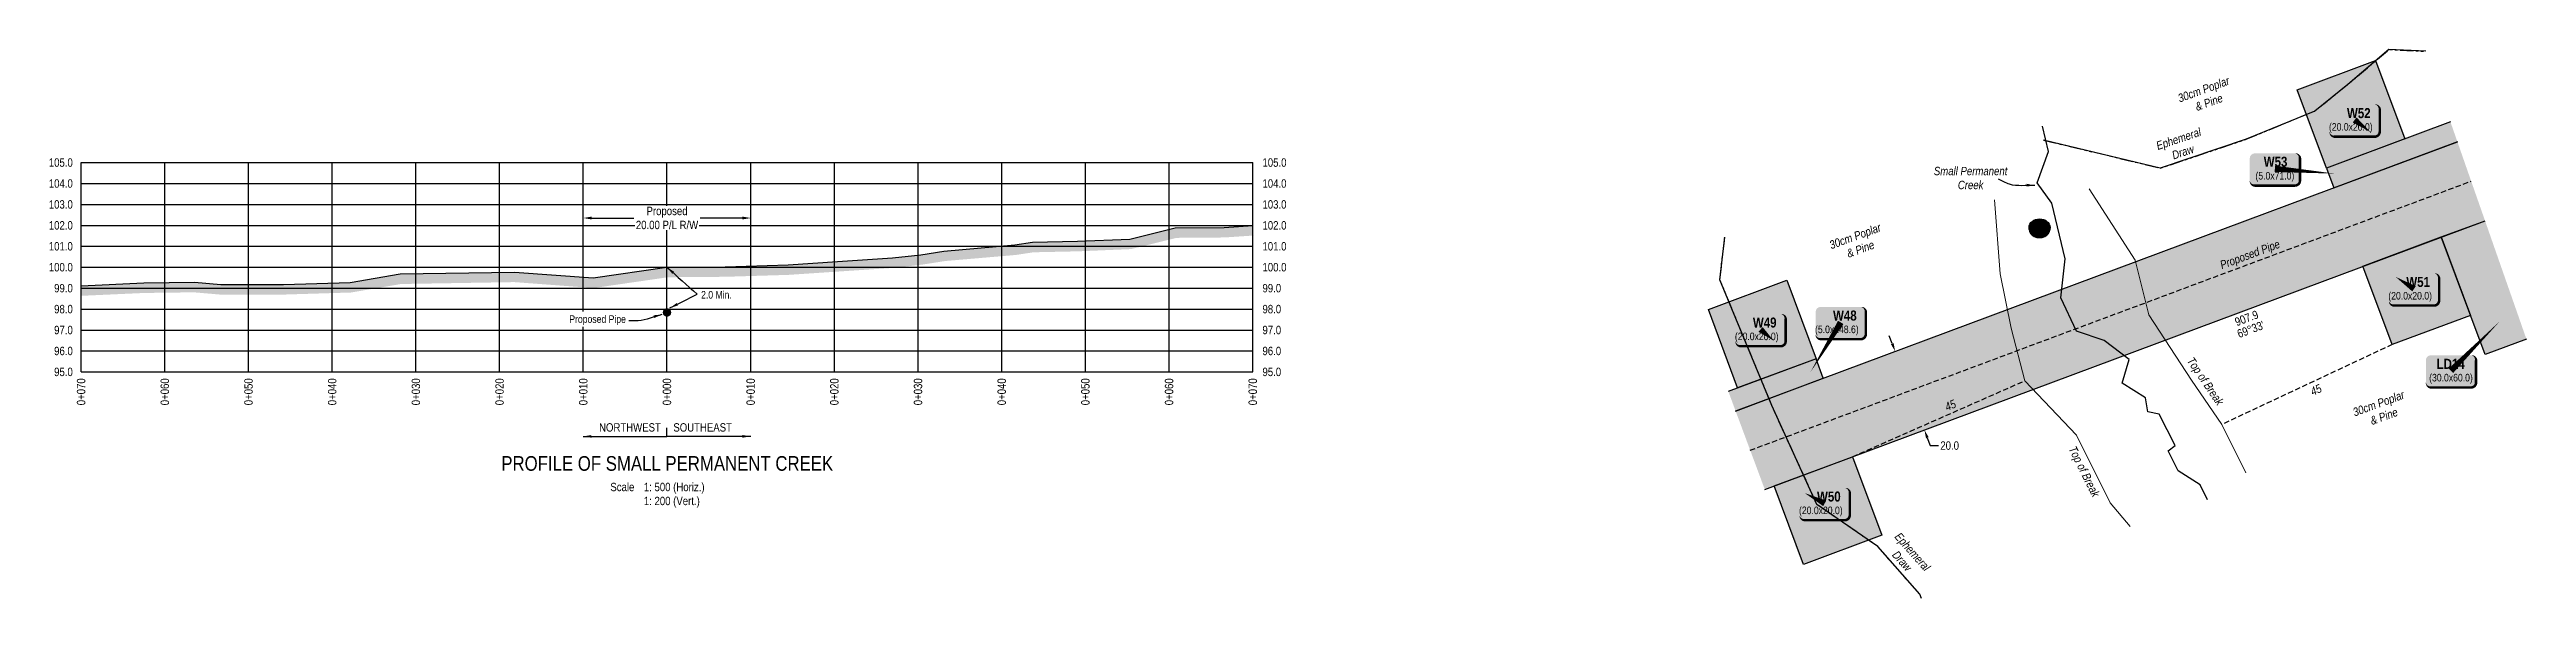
# Model space of a CAD drawing. Extents: x 507565 to 531726, y 6009554 to 6022365.
# Drawn here: x 518872 to 521831, y 6015946 to 6016601 of the extents above; entities that cross this region are included whole.
import ezdxf
from ezdxf.enums import TextEntityAlignment as Align

# ---------------------------------------------------------------- set-up
doc = ezdxf.new("R2010")
doc.units = 0
doc.header["$LTSCALE"] = 5
doc.header["$PDMODE"] = 34
doc.header["$PDSIZE"] = 0.03
for name, pattern in [('foc-TIELINE', [1.875, 1.25, -0.625]), ('foc-TOPO', [1, 0.2, -0.8]), ('foc-TOPO-ephemeral', [6.25, 3.125, -0.625, 0.625, -0.625, 0.625, -0.625]), ('UG_PIPE', [1.875, 1.25, -0.625])]:
    doc.linetypes.add(name, pattern=pattern)
doc.layers.get('Defpoints').update_dxf_attribs({"color": 9})
for name, color, linetype in [('AS-PIPE-UG', 44, 'UG_PIPE'), ('AS-PIPE-UG-T', 44, 'Continuous'), ('CG-NOTES', 7, 'Continuous'), ('DETAIL-T', 7, 'Continuous'), ('L-BD1', 253, 'Continuous'), ('L-DETAIL-T', 3, 'Continuous'), ('L-MON', 1, 'Continuous'), ('P-CROSSINGS', 250, 'Continuous'), ('P-CROSSINGS-GRID', 8, 'Continuous'), ('P-CROSSINGS-GROUND', 48, 'foc-TOPO'), ('P-CROSSINGS-LINE', 3, 'Continuous'), ('P-PROPOSED', 10, 'Continuous'), ('P-PROPOSED-H', 21, 'Continuous'), ('P-TEMP-BLOCKS', 250, 'Continuous'), ('P-TEMP-H', 41, 'Continuous'), ('P-TEMP_LOG DECK', 46, 'Continuous'), ('P-TEMP_WORKSPACE', 46, 'Continuous'), ('P-TXT', 4, 'Continuous'), ('S-T7', 7, 'Continuous'), ('T-BUSH-T', 110, 'Continuous'), ('T-CREEK', 160, 'Continuous'), ('T-DRAW', 143, 'foc-TOPO-ephemeral'), ('T-TIE', 201, 'foc-TIELINE'), ('T-WATER-T', 170, 'Continuous')]:
    doc.layers.add(name, color=color, linetype=linetype)
for name, color, linetype, lineweight in [('T-ELEVATION', 48, 'Continuous', 18), ('T-TEXT', 48, 'Continuous', 18), ('T-TIE-T', 201, 'Continuous', 18)]:
    doc.layers.add(name, color=color, linetype=linetype, lineweight=lineweight)
doc.styles.add('140', font='ARIALN.TTF', dxfattribs={"height": 15})
doc.styles.add('80', font='ARIALN.TTF', dxfattribs={"height": 10})
doc.styles.add('80CG', font='ARIALN.TTF', dxfattribs={"height": 10})
doc.styles.add('80L', font='ARIALN.TTF', dxfattribs={"height": 10})
doc.styles.add('80LS', font='ARIALNI.TTF', dxfattribs={"height": 10})
doc.styles.add('BOLD', font='ARIALNB.TTF')
doc.styles.add('Crossing', font='ARIALN.TTF', dxfattribs={"height": 10})
doc.styles.add('foc-LtypeFont', font='ARIALN.TTF', dxfattribs={"height": 7.35})
doc.linetypes.add('foc-TOPO-flowdirection-NOLINE', pattern='A,0,[">",foc-LtypeFont,S=0.3,R=0,X=0,Y=-0.945],-20,[">",foc-LtypeFont,S=0.3,R=0,X=0,Y=-0.945],0', length=20)
doc.dimstyles.new('Compass 5 000', dxfattribs={"dimscale": 5, "dimtxt": 9, "dimasz": 2, "dimexe": 0.2, "dimexo": 0.0625, "dimgap": 0.5, "dimtad": 0, "dimtih": 1, "dimtoh": 1, "dimzin": 0, "dimdsep": 46, "dimtxsty": '80CG', "dimcen": 0.1, "dimse1": 1, "dimse2": 1, "dimclrd": 256, "dimclrt": 256, "dimaunit": 1, "dimadec": 4, "dimazin": 0, "dimtfac": 0.06, "dimtofl": 0, "dimtmove": 0, "dimatfit": 1, "dimfxl": 0.2, "dimtolj": 1, "dimtzin": 0, "dimlwd": -1, "dimarcsym": 0})

msp = doc.modelspace()

# ---------------------------------------------------------------- texts
at = {"style": '80'}
for s, height, p in [('0+070', 10, (518909.568, 6016208.583)), ('0+070', 0.1, (518909.568, 6016208.583)), ('0+060', 10, (519009.568, 6016208.583)), ('0+060', 0.1, (519009.568, 6016208.583)), ('0+050', 10, (519109.568, 6016208.583)), ('0+050', 0.1, (519109.568, 6016208.583)), ('0+040', 10, (519209.568, 6016208.583)), ('0+040', 0.1, (519209.568, 6016208.583)), ('0+030', 10, (519309.568, 6016208.583)), ('0+030', 0.1, (519309.568, 6016208.583)), ('0+020', 10, (519409.568, 6016208.583)), ('0+020', 0.1, (519409.568, 6016208.583)), ('0+010', 10, (519509.568, 6016208.583)), ('0+010', 0.1, (519509.568, 6016208.583)), ('0+000', 10, (519609.568, 6016208.583)), ('0+000', 0.1, (519609.568, 6016208.583)), ('0+010', 10, (519709.568, 6016208.583)), ('0+010', 0.1, (519709.568, 6016208.583)), ('0+020', 10, (519809.568, 6016208.583)), ('0+020', 0.1, (519809.568, 6016208.583)), ('0+030', 10, (519909.568, 6016208.583)), ('0+030', 0.1, (519909.568, 6016208.583)), ('0+040', 10, (520009.568, 6016208.583)), ('0+040', 0.1, (520009.568, 6016208.583)), ('0+050', 10, (520109.568, 6016208.583)), ('0+050', 0.1, (520109.568, 6016208.583)), ('0+060', 10, (520209.568, 6016208.583)), ('0+060', 0.1, (520209.568, 6016208.583)), ('0+070', 10, (520309.568, 6016208.583)), ('0+070', 0.1, (520309.568, 6016208.583))]:
    msp.add_text(s, height=height, rotation=90, dxfattribs=at).set_placement(p, align=Align.MIDDLE_RIGHT)
at = {"insert": (519650.399, 6016312.814), "char_height": 9, "attachment_point": 1, "style": '80L'}
msp.add_mtext_dynamic_manual_height_columns('2.0 Min.', width=45.31074, gutter_width=45, heights=[0], dxfattribs=at)
at = {"layer": 'AS-PIPE-UG-T', "insert": (521463.829, 6016348.056), "char_height": 9.99459, "attachment_point": 1, "rotation": 20.453242, "style": '80L'}
msp.add_mtext_dynamic_manual_height_columns('\\pi0.34636;{\\fArial Narrow|b0|i1|c0|p34;Proposed Pipe}', width=74.96357, gutter_width=50, heights=[0], dxfattribs=at)
at = {"layer": 'DETAIL-T', "insert": (519542, 6016083.797), "char_height": 10, "attachment_point": 1, "style": '80L'}
msp.add_mtext_dynamic_manual_height_columns('Scale^I1: 500 (Horiz.)\\P^I1: 200 (Vert.)', width=217.1051, gutter_width=45, heights=[0], dxfattribs=at)
at = {"layer": 'L-BD1', "color": 5, "style": '80L'}
for s, p in [('907.9', (521497.056, 6016280.422)), ("69%%d33'", (521502.033, 6016267.078))]:
    msp.add_text(s, height=9.9946, rotation=20.4532, dxfattribs=at).set_placement(p, align=Align.MIDDLE)
at = {"layer": 'L-DETAIL-T', "insert": (519609.936, 6016115.671), "char_height": 17.5, "width": 757.12338, "attachment_point": 2, "rotation": 0, "style": '140'}
msp.add_mtext('PROFILE OF SMALL PERMANENT CREEK', dxfattribs=at)
at = {"layer": 'S-T7', "style": '80'}
for s, p in [('105.0', (518899.655, 6016466.251)), ('104.0', (518899.655, 6016441.251)), ('103.0', (518899.655, 6016416.251)), ('102.0', (518899.655, 6016391.251)), ('101.0', (518899.655, 6016366.251)), ('100.0', (518899.655, 6016341.251)), ('99.0', (518899.655, 6016316.251)), ('98.0', (518899.655, 6016291.251)), ('97.0', (518899.655, 6016266.251)), ('96.0', (518899.655, 6016241.251)), ('95.0', (518899.655, 6016216.251))]:
    msp.add_text(s, height=10, dxfattribs=at).set_placement(p, align=Align.MIDDLE_RIGHT)
for s, p in [('105.0', (520321.186, 6016466.251)), ('104.0', (520321.186, 6016441.251)), ('103.0', (520321.186, 6016416.251)), ('102.0', (520321.186, 6016391.251)), ('101.0', (520321.186, 6016366.251)), ('100.0', (520321.186, 6016341.251)), ('99.0', (520321.186, 6016316.251)), ('98.0', (520321.186, 6016291.251)), ('97.0', (520321.186, 6016266.251)), ('96.0', (520321.186, 6016241.251)), ('95.0', (520321.186, 6016216.251))]:
    msp.add_text(s, height=10, dxfattribs=at).set_placement(p, align=Align.MIDDLE_LEFT)
at = {"layer": 'T-BUSH-T', "char_height": 10, "attachment_point": 1, "rotation": 20, "style": '80LS'}
for insert in [(521413.497, 6016547.166), (520997.083, 6016371.901), (521622.559, 6016172.201)]:
    msp.add_mtext_dynamic_manual_height_columns('\\pi0.3639;30cm Poplar \\P\\pi16.421;& Pine', width=65.4072, gutter_width=50, heights=[0], dxfattribs=dict(at, insert=insert))
at = {"layer": 'T-TEXT', "char_height": 10, "width": 66.30055, "attachment_point": 2, "style": '80LS'}
for insert, rotation in [((521452.036, 6016207.941), 304.202239), ((521307.577, 6016099.434), 296.278963)]:
    msp.add_mtext('Top of Break', dxfattribs=dict(at, insert=insert, rotation=rotation))
at = {"layer": 'T-TIE-T', "char_height": 10, "width": 13.02633, "attachment_point": 2, "style": '80L'}
for insert, rotation in [((521577.906, 6016199.297), 25.100887), ((521141.109, 6016180.951), 23.772925)]:
    msp.add_mtext('{\\fArial Narrow|b0|i1|c0|p34;45}', dxfattribs=dict(at, insert=insert, rotation=rotation))
at = {"layer": 'T-WATER-T', "char_height": 10, "attachment_point": 1, "style": '80L'}
for insert, rotation in [((521387.651, 6016490.508), 18.521181), ((521083.116, 6016025.735), 311.530709)]:
    msp.add_mtext_dynamic_manual_height_columns('\\pi0.3413;{\\fArial Narrow|b0|i1|c0|p34;Ephemeral\\P\\pi14.608;Draw}', width=56.01002, gutter_width=50.027, heights=[0], dxfattribs=dict(at, insert=insert, rotation=rotation))
at = {"layer": 'T-WATER-T', "insert": (521122.921, 6016461.117), "char_height": 10, "attachment_point": 1, "style": '80L'}
msp.add_mtext_dynamic_manual_height_columns('\\pi0.47979;{\\fArial Narrow|b0|i1|c0|p34;Small Permanent\\P\\pi29.167;Creek}', width=88.45618, gutter_width=50.027, heights=[0], dxfattribs=at)

# ---------------------------------------------------------------- blocks, each defined once
blk = doc.blocks.new('*D360')
at = {"transparency": 16777216}
for p, q in [((519519.7, 6016400), (519570.1, 6016400)), ((519699.7, 6016400), (519649.2, 6016400))]:
    blk.add_line(p, q, dxfattribs=at)
for points in [[(519519.7, 6016401.7), (519519.7, 6016398.3), (519509.7, 6016400)], [(519699.7, 6016401.7), (519699.7, 6016398.3), (519709.7, 6016400)]]:
    blk.add_solid(points, dxfattribs=at)
at = {"layer": 'Defpoints', "color": 0, "transparency": 16777216}
for p in [(519509.7, 6016401), (519709.7, 6016401), (519709.7, 6016400)]:
    blk.add_point(p, dxfattribs=at)
at = {"transparency": 16777216, "insert": (519609.7, 6016400), "char_height": 10, "attachment_point": 5, "style": '80CG', "bg_fill": 3, "box_fill_scale": 1.1, "bg_fill_color": 256, "bg_fill_true_color": 13158600, "bg_fill_transparency": 0}
blk.add_mtext('\\A1;Proposed\\P20.00 P/L R/W', dxfattribs=at)
blk = doc.blocks.new('PLIA')
at = {"color": 255, "const_width": 1}
blk.add_lwpolyline([(-0.5, 0, 1), (0.5, 0, 1)], format="xyb", close=True, dxfattribs=at)
blk = doc.blocks.new('PLIAA')
blk.add_blockref('PLIA', (0, 0))
blk = doc.blocks.new('PLIB')
at = {"color": 1}
blk.add_circle((0, 0), 0.8, dxfattribs=at)
blk = doc.blocks.new('PLIBB')
blk.add_blockref('PLIB', (0, 0))
blk = doc.blocks.new('PLICC')
for name in ['PLIAA', 'PLIBB']:
    blk.add_blockref(name, (0, 0))
blk = doc.blocks.new('PLI')
blk.add_blockref('PLICC', (0, 0))
blk = doc.blocks.new('*U529')
at = {"true_color": 0xff8aff}
h = blk.add_hatch(color=211, dxfattribs=at)
edge = h.paths.add_edge_path()
edge.add_line((-24, -20), (24, -20))
edge.add_arc((24, -14), 6, 270, 360)
edge.add_line((30, -14), (30, 12.5))
edge.add_arc((24, 12.5), 6, 0, 90)
edge.add_line((24, 18.5), (-24, 18.5))
edge.add_arc((-24, 12.5), 6, 90, 180)
edge.add_line((-30, 12.5), (-30, -14))
edge.add_arc((-24, -14), 6, 180, 270)
at = {"color": 250, "flags": 128}
blk.add_lwpolyline([(-24, -20, 3, 3, 0), (24, -20, 3, 3, 0.414214), (30, -14, 3, 3, 0), (30, 12.5, 3, 0, 0.414214), (24, 18.5, 0, 0, 0), (-24, 18.5, 0, 0, 0.414214), (-30, 12.5, 0, 0, 0), (-30, -14, 0, 3, 0.414214)], format="xyseb", close=True, dxfattribs=at)
at = {"flags": 128}
blk.add_lwpolyline([(15.7, -13.5, 0, 7.5, 0), (0, 0, 0, 0, 0)], format="xyseb", dxfattribs=at)
at = {"color": 250}
for tag, p, height, style in [('TEMP_AREA_W1_001', (-9.2, 2.2), 12, 'BOLD'), ('ENTER_TEXT_001', (-30.7, -12.8), 9, '80')]:
    blk.add_attdef(tag, p, '', height=height, dxfattribs=dict(at, style=style))
blk = doc.blocks.new('*U530')
at = {"true_color": 0xff8aff}
h = blk.add_hatch(color=211, dxfattribs=at)
edge = h.paths.add_edge_path()
edge.add_line((-24, -20), (24, -20))
edge.add_arc((24, -14), 6, 270, 360)
edge.add_line((30, -14), (30, 12.5))
edge.add_arc((24, 12.5), 6, 0, 90)
edge.add_line((24, 18.5), (-24, 18.5))
edge.add_arc((-24, 12.5), 6, 90, 180)
edge.add_line((-30, 12.5), (-30, -14))
edge.add_arc((-24, -14), 6, 180, 270)
at = {"flags": 128}
blk.add_lwpolyline([(-36, -59.1, 0, 7.5, 0), (0, 0, 0, 0, 0)], format="xyseb", dxfattribs=at)
at = {"color": 250, "flags": 128}
blk.add_lwpolyline([(-24, -20, 3, 3, 0), (24, -20, 3, 3, 0.414214), (30, -14, 3, 3, 0), (30, 12.5, 3, 0, 0.414214), (24, 18.5, 0, 0, 0), (-24, 18.5, 0, 0, 0.414214), (-30, 12.5, 0, 0, 0), (-30, -14, 0, 3, 0.414214)], format="xyseb", close=True, dxfattribs=at)
at = {"color": 250}
for tag, p, height, style in [('TEMP_AREA_W1_001', (-9.2, 2.2), 12, 'BOLD'), ('ENTER_TEXT_001', (-30.7, -12.8), 9, '80')]:
    blk.add_attdef(tag, p, '', height=height, dxfattribs=dict(at, style=style))
blk = doc.blocks.new('*U528')
at = {"true_color": 0xff8aff}
h = blk.add_hatch(color=211, dxfattribs=at)
edge = h.paths.add_edge_path()
edge.add_line((-24, -20), (24, -20))
edge.add_arc((24, -14), 6, 270, 360)
edge.add_line((30, -14), (30, 12.5))
edge.add_arc((24, 12.5), 6, 0, 90)
edge.add_line((24, 18.5), (-24, 18.5))
edge.add_arc((-24, 12.5), 6, 90, 180)
edge.add_line((-30, 12.5), (-30, -14))
edge.add_arc((-24, -14), 6, 180, 270)
at = {"color": 250, "flags": 128}
blk.add_lwpolyline([(-24, -20, 3, 3, 0), (24, -20, 3, 3, 0.414214), (30, -14, 3, 3, 0), (30, 12.5, 3, 0, 0.414214), (24, 18.5, 0, 0, 0), (-24, 18.5, 0, 0, 0.414214), (-30, 12.5, 0, 0, 0), (-30, -14, 0, 3, 0.414214)], format="xyseb", close=True, dxfattribs=at)
at = {"flags": 128}
blk.add_lwpolyline([(19.1, -14.6, 0, 7.5, 0), (0, 0, 0, 0, 0)], format="xyseb", dxfattribs=at)
at = {"color": 250}
for tag, p, height, style in [('TEMP_AREA_W1_001', (-9.2, 2.2), 12, 'BOLD'), ('ENTER_TEXT_001', (-30.7, -12.8), 9, '80')]:
    blk.add_attdef(tag, p, '', height=height, dxfattribs=dict(at, style=style))
blk = doc.blocks.new('*U527')
at = {"true_color": 0xff8aff}
h = blk.add_hatch(color=211, dxfattribs=at)
edge = h.paths.add_edge_path()
edge.add_line((-24, -20), (24, -20))
edge.add_arc((24, -14), 6, 270, 360)
edge.add_line((30, -14), (30, 12.5))
edge.add_arc((24, 12.5), 6, 0, 90)
edge.add_line((24, 18.5), (-24, 18.5))
edge.add_arc((-24, 12.5), 6, 90, 180)
edge.add_line((-30, 12.5), (-30, -14))
edge.add_arc((-24, -14), 6, 180, 270)
at = {"color": 250, "flags": 128}
blk.add_lwpolyline([(-24, -20, 3, 3, 0), (24, -20, 3, 3, 0.414214), (30, -14, 3, 3, 0), (30, 12.5, 3, 0, 0.414214), (24, 18.5, 0, 0, 0), (-24, 18.5, 0, 0, 0.414214), (-30, 12.5, 0, 0, 0), (-30, -14, 0, 3, 0.414214)], format="xyseb", close=True, dxfattribs=at)
at = {"flags": 128}
blk.add_lwpolyline([(71.3, -5.7, 0, 7.5, 0), (0, 0, 0, 0, 0)], format="xyseb", dxfattribs=at)
at = {"color": 250}
for tag, p, height, style in [('TEMP_AREA_W1_001', (-9.2, 2.2), 12, 'BOLD'), ('ENTER_TEXT_001', (-30.7, -12.8), 9, '80')]:
    blk.add_attdef(tag, p, '', height=height, dxfattribs=dict(at, style=style))
blk = doc.blocks.new('*U531')
at = {"true_color": 0xff8aff}
h = blk.add_hatch(color=211, dxfattribs=at)
edge = h.paths.add_edge_path()
edge.add_line((-24, -20), (24, -20))
edge.add_arc((24, -14), 6, 270, 360)
edge.add_line((30, -14), (30, 12.5))
edge.add_arc((24, 12.5), 6, 0, 90)
edge.add_line((24, 18.5), (-24, 18.5))
edge.add_arc((-24, 12.5), 6, 90, 180)
edge.add_line((-30, 12.5), (-30, -14))
edge.add_arc((-24, -14), 6, 180, 270)
at = {"flags": 128}
blk.add_lwpolyline([(58.3, 59, 0, 7.5, 0), (0, 0, 0, 0, 0)], format="xyseb", dxfattribs=at)
at = {"color": 250, "flags": 128}
blk.add_lwpolyline([(-24, -20, 3, 3, 0), (24, -20, 3, 3, 0.414214), (30, -14, 3, 3, 0), (30, 12.5, 3, 0, 0.414214), (24, 18.5, 0, 0, 0), (-24, 18.5, 0, 0, 0.414214), (-30, 12.5, 0, 0, 0), (-30, -14, 0, 3, 0.414214)], format="xyseb", close=True, dxfattribs=at)
at = {"color": 250}
for tag, p, height, style in [('TEMP_AREA_W1_001', (-9.2, 2.2), 12, 'BOLD'), ('ENTER_TEXT_001', (-30.7, -12.8), 9, '80')]:
    blk.add_attdef(tag, p, '', height=height, dxfattribs=dict(at, style=style))
blk = doc.blocks.new('*U533')
at = {"true_color": 0xff8aff}
h = blk.add_hatch(color=211, dxfattribs=at)
edge = h.paths.add_edge_path()
edge.add_line((-24, -20), (24, -20))
edge.add_arc((24, -14), 6, 270, 360)
edge.add_line((30, -14), (30, 12.5))
edge.add_arc((24, 12.5), 6, 0, 90)
edge.add_line((24, 18.5), (-24, 18.5))
edge.add_arc((-24, 12.5), 6, 90, 180)
edge.add_line((-30, 12.5), (-30, -14))
edge.add_arc((-24, -14), 6, 180, 270)
at = {"color": 250, "flags": 128}
blk.add_lwpolyline([(-24, -20, 3, 3, 0), (24, -20, 3, 3, 0.414214), (30, -14, 3, 3, 0), (30, 12.5, 3, 0, 0.414214), (24, 18.5, 0, 0, 0), (-24, 18.5, 0, 0, 0.414214), (-30, 12.5, 0, 0, 0), (-30, -14, 0, 3, 0.414214)], format="xyseb", close=True, dxfattribs=at)
at = {"flags": 128}
blk.add_lwpolyline([(-23.9, 12.4, 0, 7.5, 0), (0, 0, 0, 0, 0)], format="xyseb", dxfattribs=at)
at = {"color": 250}
for tag, p, height, style in [('TEMP_AREA_W1_001', (-9.2, 2.2), 12, 'BOLD'), ('ENTER_TEXT_001', (-30.7, -12.8), 9, '80')]:
    blk.add_attdef(tag, p, '', height=height, dxfattribs=dict(at, style=style))
blk = doc.blocks.new('*U532')
at = {"true_color": 0xff8aff}
h = blk.add_hatch(color=211, dxfattribs=at)
edge = h.paths.add_edge_path()
edge.add_line((-24, -20), (24, -20))
edge.add_arc((24, -14), 6, 270, 360)
edge.add_line((30, -14), (30, 12.5))
edge.add_arc((24, 12.5), 6, 0, 90)
edge.add_line((24, 18.5), (-24, 18.5))
edge.add_arc((-24, 12.5), 6, 90, 180)
edge.add_line((-30, 12.5), (-30, -14))
edge.add_arc((-24, -14), 6, 180, 270)
at = {"color": 250, "flags": 128}
blk.add_lwpolyline([(-24, -20, 3, 3, 0), (24, -20, 3, 3, 0.414214), (30, -14, 3, 3, 0), (30, 12.5, 3, 0, 0.414214), (24, 18.5, 0, 0, 0), (-24, 18.5, 0, 0, 0.414214), (-30, 12.5, 0, 0, 0), (-30, -14, 0, 3, 0.414214)], format="xyseb", close=True, dxfattribs=at)
at = {"flags": 128}
blk.add_lwpolyline([(-22, 14.3, 0, 7.5, 0), (0, 0, 0, 0, 0)], format="xyseb", dxfattribs=at)
at = {"color": 250}
for tag, p, height, style in [('TEMP_AREA_W1_001', (-9.2, 2.2), 12, 'BOLD'), ('ENTER_TEXT_001', (-30.7, -12.8), 9, '80')]:
    blk.add_attdef(tag, p, '', height=height, dxfattribs=dict(at, style=style))
blk = doc.blocks.new('xing2')
h = blk.add_hatch(color=50)
h.dxf.hatch_style = 1
edge = h.paths.add_edge_path()
edge.add_ellipse((0, 0), major_axis=(-12.5, 0), ratio=0.816297, start_angle=0, end_angle=360)
h = blk.add_hatch(color=250)
h.dxf.hatch_style = 1
edge = h.paths.add_edge_path()
edge.add_ellipse((0, -2), major_axis=(-12.5, 0), ratio=0.816297, start_angle=0, end_angle=180)
edge.add_line((12.5, -2), (12.5, 0))
edge.add_ellipse((0, 0), major_axis=(-12.5, 0), ratio=0.816297, start_angle=0, end_angle=180, ccw=False)
edge.add_line((-12.5, 0), (-12.5, -2))
at = {"color": 250}
blk.add_ellipse((0, 0), major_axis=(-12.5, 0), ratio=0.816297, dxfattribs=at)
blk.add_ellipse((0, -2), major_axis=(-12.5, 0), ratio=0.816297, start_param=0, end_param=3.141593, dxfattribs=at)
at = {"color": 250, "style": 'Crossing'}
blk.add_attdef('CROSSING', text='', height=9, dxfattribs=at).set_placement((0.1, 0), align=Align.MIDDLE_CENTER)
at = {"color": 250, "style": 'Crossing', "flags": 1}
for tag, p in [('DESCRIPTION', (0.1, -25.8)), ('OWNER', (0.1, -12.5)), ('LOCATION', (0.1, -39.3)), ('DWG_REF', (0.1, -52.8))]:
    blk.add_attdef(tag, text='', height=9, dxfattribs=at).set_placement(p, align=Align.MIDDLE_CENTER)
blk = doc.blocks.new('*D406')
at = {"layer": 'Defpoints', "color": 0, "transparency": 16777216}
for p in [(521110.5, 6016253.1), (521112.1, 6016147), (521145.4, 6016159.4)]:
    blk.add_point(p, dxfattribs=at)
at = {"layer": 'P-TXT', "transparency": 16777216}
for p, q in [((521073.7, 6016250), (521070.2, 6016259.4)), ((521115.6, 6016137.6), (521119.1, 6016128.2)), ((521119.1, 6016128.2), (521129.1, 6016128.2))]:
    blk.add_line(p, q, dxfattribs=at)
for points in [[(521075.3, 6016250.6), (521072.1, 6016249.4), (521077.2, 6016240.6)], [(521117.2, 6016138.2), (521114, 6016137), (521112.1, 6016147)]]:
    blk.add_solid(points, dxfattribs=at)
at = {"layer": 'P-TXT', "transparency": 16777216, "insert": (521142.3, 6016128.2), "char_height": 10, "attachment_point": 5, "style": '80CG'}
blk.add_mtext('\\A1;20.0', dxfattribs=at)

# ---------------------------------------------------------------- dimensions: what is measured, and where the dimension line sits
at = {"layer": 'P-TXT', "color": 6}
dim = msp.add_linear_dim(base=(521112.111, 6016146.989), p1=(521110.499, 6016253.059), p2=(521145.424, 6016159.413), angle=290.45324, text='20.0', dimstyle='Compass 5 000', dxfattribs=at)
dim.commit()
dim.dimension.update_dxf_attribs({"geometry": '*D406', "text_midpoint": (521142.306, 6016128.25), "dimtype": 161})

# ---------------------------------------------------------------- hatches: boundary and pattern name
at = {"layer": 'P-CROSSINGS-GROUND'}
h = msp.add_hatch(dxfattribs=at)
h.set_pattern_fill('EARTH', color=256, scale=2.5, angle=45)
h.set_pattern_definition([(45, (21808.366, -7045.71), (2e-15, 22.450640303), [15.875, -15.875]), (45, (21804.157, -7041.5), (2e-15, 22.450640303), [15.875, -15.875]), (45, (21799.947, -7037.29), (2e-15, 22.450640303), [15.875, -15.875]), (135, (21799.947, -7034.484), (-22.450640303, 2e-15), [15.875, -15.875]), (135, (21804.157, -7030.275), (-22.450640303, 2e-15), [15.875, -15.875]), (135, (21808.366, -7026.065), (-22.450640303, 2e-15), [15.875, -15.875])])
h.paths.add_polyline_path([(519814.048, 6016336.053), (519880.239, 6016340.471), (519914.535, 6016344.331), (519941.959, 6016348.631), (520026.633, 6016355.904), (520047.452, 6016359.071), (520100.425, 6016360.207), (520164.219, 6016362.913), (520218.411, 6016376.313), (520276.052, 6016376.779), (520310.463, 6016379.101), (520309.655, 6016391.074), (520275.6, 6016388.776), (520216.901, 6016388.301), (520162.507, 6016374.851), (520100.042, 6016372.201), (520046.417, 6016371.051), (520025.215, 6016367.826), (519940.514, 6016360.551), (519912.933, 6016356.226), (519879.167, 6016352.426), (519813.25, 6016348.026), (519754.34, 6016344.101), (519679.196, 6016341.826), (519609.655, 6016341.251), (519521.568, 6016328.451), (519427.527, 6016335.476), (519290.719, 6016333.176), (519230.976, 6016323.026), (519151.432, 6016320.576), (519076.414, 6016320.576), (519044.895, 6016323.276), (518984.66, 6016322.501), (518909.655, 6016319.099), (518910.199, 6016307.111), (518985.009, 6016310.505), (519044.459, 6016311.27), (519075.901, 6016308.576), (519151.617, 6016308.576), (519232.172, 6016311.057), (519291.831, 6016321.193), (519427.181, 6016323.469), (519521.989, 6016316.386), (519610.572, 6016329.258), (519679.427, 6016329.828), (519754.921, 6016332.113)])
at = {"layer": 'P-PROPOSED-H', "transparency": 33554687}
h = msp.add_hatch(color=256, dxfattribs=at)
h.dxf.hatch_style = 1
h.paths.add_polyline_path([(520886.531, 6016169.529), (520921.382, 6016075.856), (521781.959, 6016396.812), (521748.936, 6016491.167)])
at = {"layer": 'P-TEMP-H'}
h = msp.add_hatch(color=256, dxfattribs=at)
h.dxf.hatch_style = 1
h.paths.add_polyline_path([(521557.519, 6016553.116), (521651.164, 6016588.041), (521686.09, 6016494.396), (521592.444, 6016459.471)])
h = msp.add_hatch(color=256, dxfattribs=at)
h.dxf.hatch_style = 1
h.paths.add_polyline_path([(521748.936, 6016491.167), (521740.68, 6016514.756), (521592.444, 6016459.471), (521601.176, 6016436.059)])
h = msp.add_hatch(color=256, dxfattribs=at)
h.dxf.hatch_style = 1
h.paths.add_polyline_path([(521636.101, 6016342.414), (521729.747, 6016377.34), (521764.672, 6016283.694), (521671.027, 6016248.769)])
h = msp.add_hatch(color=256, dxfattribs=at)
h.dxf.hatch_style = 1
h.paths.add_polyline_path([(521831.494, 6016255.28), (521781.959, 6016396.812), (521729.747, 6016377.34), (521782.135, 6016236.871)])
h = msp.add_hatch(color=256, dxfattribs=at)
h.dxf.hatch_style = 1
h.paths.add_polyline_path([(520854.028, 6016290.746), (520947.673, 6016325.671), (520982.599, 6016232.026), (520888.953, 6016197.1)])
h = msp.add_hatch(color=256, dxfattribs=at)
h.dxf.hatch_style = 1
h.paths.add_polyline_path([(520877.819, 6016192.947), (520886.531, 6016169.529), (520991.33, 6016208.614), (520982.599, 6016232.026)])
h = msp.add_hatch(color=256, dxfattribs=at)
h.dxf.hatch_style = 1
h.paths.add_polyline_path([(520932.61, 6016080.043), (521026.255, 6016114.969), (521061.181, 6016021.323), (520967.536, 6015986.398)])

# ---------------------------------------------------------------- linework, layer by layer
at = {"flags": 128}
for points in [[(519509.655, 6016329.341), (519509.655, 6016441.251)], [(519709.655, 6016342.748), (519709.655, 6016441.251)]]:
    msp.add_lwpolyline(points, dxfattribs=at)
at = {"layer": 'AS-PIPE-UG', "flags": 128}
msp.add_lwpolyline([(520903.957, 6016122.692), (521765.448, 6016443.989)], dxfattribs=at)
at = {"layer": 'CG-NOTES'}
msp.add_line((519609.655, 6016139.257), (519609.655, 6016149.257), dxfattribs=at)
at = {"layer": 'P-CROSSINGS-GRID', "color": 8}
for p, q in [((518909.655, 6016466.251), (520309.655, 6016466.251)), ((518909.655, 6016216.251), (518909.655, 6016466.251)), ((519009.655, 6016216.251), (519009.655, 6016466.251)), ((519109.655, 6016216.251), (519109.655, 6016466.251)), ((519209.655, 6016216.251), (519209.655, 6016466.251)), ((519309.655, 6016216.251), (519309.655, 6016466.251)), ((519409.655, 6016216.251), (519409.655, 6016466.251)), ((519509.655, 6016216.251), (519509.655, 6016466.251)), ((519709.655, 6016216.251), (519709.655, 6016466.251)), ((519809.655, 6016216.251), (519809.655, 6016466.251)), ((519909.655, 6016216.251), (519909.655, 6016466.251)), ((520009.655, 6016216.251), (520009.655, 6016466.251)), ((520109.655, 6016216.251), (520109.655, 6016466.251)), ((520209.655, 6016216.251), (520209.655, 6016466.251)), ((520309.655, 6016216.251), (520309.655, 6016466.251)), ((518909.655, 6016441.251), (520309.655, 6016441.251)), ((518909.655, 6016416.251), (520309.655, 6016416.251)), ((518909.655, 6016391.251), (520309.655, 6016391.251)), ((518909.655, 6016366.251), (520309.655, 6016366.251)), ((518909.655, 6016316.251), (520309.655, 6016316.251)), ((518909.655, 6016291.251), (520309.655, 6016291.251)), ((518909.655, 6016266.251), (520309.655, 6016266.251)), ((518909.655, 6016241.251), (520309.655, 6016241.251)), ((518909.655, 6016216.251), (520309.655, 6016216.251))]:
    msp.add_line(p, q, dxfattribs=at)
at = {"layer": 'P-CROSSINGS-GRID'}
for p, q in [((519609.655, 6016216.251), (519609.655, 6016466.251)), ((518909.655, 6016341.251), (520309.655, 6016341.251))]:
    msp.add_line(p, q, dxfattribs=at)
at = {"layer": 'P-CROSSINGS-LINE', "color": 3}
msp.add_lwpolyline([(518909.655, 6016319.099), (518984.66, 6016322.501), (519044.895, 6016323.276), (519076.414, 6016320.576), (519151.432, 6016320.576), (519230.976, 6016323.026), (519290.719, 6016333.176), (519427.527, 6016335.476), (519521.568, 6016328.451), (519609.655, 6016341.251), (519679.196, 6016341.826), (519754.34, 6016344.101), (519813.25, 6016348.026), (519879.167, 6016352.426), (519912.933, 6016356.226), (519940.514, 6016360.551), (520025.215, 6016367.826), (520046.417, 6016371.051), (520100.042, 6016372.201), (520162.507, 6016374.851), (520216.901, 6016388.301), (520275.6, 6016388.776), (520309.655, 6016391.074)], dxfattribs=at)
at = {"layer": 'P-PROPOSED', "flags": 128}
for points in [[(521748.936, 6016491.167), (520886.531, 6016169.529)], [(520921.382, 6016075.856), (521781.959, 6016396.812)]]:
    msp.add_lwpolyline(points, dxfattribs=at)
at = {"layer": 'P-TEMP_LOG DECK'}
msp.add_lwpolyline([(521831.494, 6016255.28), (521782.135, 6016236.871), (521729.747, 6016377.34), (521781.959, 6016396.812)], dxfattribs=at)
at = {"layer": 'P-TEMP_WORKSPACE', "flags": 128}
for points in [[(521557.519, 6016553.116), (521651.164, 6016588.041), (521686.09, 6016494.396), (521592.444, 6016459.471)], [(521636.101, 6016342.414), (521729.747, 6016377.34), (521764.672, 6016283.694), (521671.027, 6016248.769)], [(520854.028, 6016290.746), (520947.673, 6016325.671), (520982.599, 6016232.026), (520888.953, 6016197.1)], [(520932.61, 6016080.043), (521026.255, 6016114.969), (521061.181, 6016021.323), (520967.536, 6015986.398)]]:
    msp.add_lwpolyline(points, close=True, dxfattribs=at)
for points in [[(521740.68, 6016514.756), (521592.444, 6016459.471), (521601.176, 6016436.059), (521748.936, 6016491.167)], [(520886.531, 6016169.529), (520991.33, 6016208.614), (520982.599, 6016232.026), (520877.819, 6016192.947)]]:
    msp.add_lwpolyline(points, dxfattribs=at)
at = {"layer": 'T-CREEK', "flags": 128}
msp.add_lwpolyline([(521450.215, 6016063.442), (521441.566, 6016081.273), (521415.221, 6016098.048), (521403.316, 6016122.073), (521411.936, 6016128.243), (521392.476, 6016165.858), (521378.976, 6016168.673), (521376.241, 6016185.333), (521348.391, 6016202.958), (521356.881, 6016231.163), (521326.731, 6016253.583), (521293.826, 6016264.818), (521275.091, 6016304.678), (521280.486, 6016351.388), (521264.521, 6016417.903), (521246.961, 6016442.068), (521260.491, 6016479.468), (521253.178, 6016509.659)], dxfattribs=at)
at = {"layer": 'T-CREEK', "linetype": 'foc-TOPO-flowdirection-NOLINE', "flags": 128}
msp.add_lwpolyline([(521450.215, 6016063.442), (521441.566, 6016081.273), (521415.221, 6016098.048), (521403.316, 6016122.073), (521411.936, 6016128.243), (521392.476, 6016165.858), (521378.976, 6016168.673), (521376.241, 6016185.333), (521348.391, 6016202.958), (521356.881, 6016231.163), (521326.731, 6016253.583), (521293.826, 6016264.818), (521275.091, 6016304.678), (521280.486, 6016351.388), (521264.521, 6016417.903), (521246.961, 6016442.068), (521260.491, 6016479.468), (521253.178, 6016509.659)], dxfattribs=at)
at = {"layer": 'T-DRAW', "flags": 128}
msp.add_lwpolyline([(521254.381, 6016493.064), (521393.921, 6016459.643), (521496.615, 6016494.046), (521578.519, 6016527.726), (521617.867, 6016559.65), (521667.071, 6016601.174), (521711.167, 6016599.079)], dxfattribs=at)
at = {"layer": 'T-DRAW', "linetype": 'foc-TOPO-flowdirection-NOLINE', "flags": 128}
for points in [[(521711.167, 6016599.079), (521667.071, 6016601.174), (521617.867, 6016559.65), (521578.519, 6016527.726), (521496.615, 6016494.046), (521393.921, 6016459.643), (521254.381, 6016493.064)], [(521108.819, 6015945.707), (521106.662, 6015950.826), (521056.277, 6016007.714), (520983.683, 6016058.044), (520929.642, 6016176.301), (520867.698, 6016326.344), (520873.543, 6016376.964)]]:
    msp.add_lwpolyline(points, dxfattribs=at)
at = {"layer": 'T-DRAW'}
msp.add_lwpolyline([(521108.819, 6015945.707), (521106.662, 6015950.826), (521056.277, 6016007.714), (520983.683, 6016058.044), (520929.642, 6016176.301), (520867.698, 6016326.344), (520873.543, 6016376.964)], dxfattribs=at)
at = {"layer": 'T-ELEVATION'}
for points in [[(521309.151, 6016434.772), (521364.069, 6016349.86), (521380.111, 6016284.256), (521431.267, 6016206.385), (521467.319, 6016153.341), (521496.041, 6016095.893)], [(521196.001, 6016421.919), (521202.615, 6016333.317), (521215.96, 6016268.62), (521232.053, 6016205.62), (521293.974, 6016140.834), (521333.892, 6016059.992), (521357.82, 6016031.578)]]:
    msp.add_lwpolyline(points, dxfattribs=at)
at = {"layer": 'T-TIE'}
for p, q in [((521671.027, 6016248.769), (521467.319, 6016153.341)), ((521026.255, 6016114.969), (521232.053, 6016205.62))]:
    msp.add_line(p, q, dxfattribs=at)

# ---------------------------------------------------------------- block references
at = {"layer": 'L-MON', "xscale": 4.99999999999999, "yscale": 4.99999999999999, "zscale": 4.99999999999999}
msp.add_blockref('PLI', (519609.655, 6016287.251), dxfattribs=at)
at = {"layer": 'P-CROSSINGS'}
msp.add_blockref('xing2', (521249.704, 6016388.78), dxfattribs=at).add_auto_attribs({'CROSSING': 'X44'})
at = {"layer": 'P-TEMP-BLOCKS'}
for name, p, values in [('*U528', (521626.199, 6016517.128), {'TEMP_AREA_W1_001': 'W52', 'ENTER_TEXT_001': '(20.0x20.0)'}), ('*U532', (521697.131, 6016315.465), {'TEMP_AREA_W1_001': 'W51', 'ENTER_TEXT_001': '(20.0x20.0)'}), ('*U529', (520916.37, 6016266.942), {'TEMP_AREA_W1_001': 'W49', 'ENTER_TEXT_001': '(20.0x20.0)'}), ('*U530', (521012.113, 6016275.337), {'TEMP_AREA_W1_001': 'W48', 'ENTER_TEXT_001': '(5.0x248.6)'}), ('*U533', (520992.977, 6016059.185), {'TEMP_AREA_W1_001': 'W50', 'ENTER_TEXT_001': '(20.0x20.0)'})]:
    msp.add_blockref(name, p, dxfattribs=at).add_auto_attribs(values)
ref = msp.add_blockref('*U527', (521530.881, 6016458.739), dxfattribs=at)
ref.add_attrib('TEMP_AREA_W1_001', 'W53', (521517.563, 6016461.25), dxfattribs={"layer": '0', "color": 250, "height": 12, "style": 'BOLD'})
ref.add_attrib('ENTER_TEXT_001', '(5.0x71.0)', (521507.675, 6016445.962), dxfattribs={"layer": '0', "color": 250, "height": 9, "style": '80'})
ref = msp.add_blockref('*U531', (521741.299, 6016217.645), dxfattribs=at)
ref.add_attrib('TEMP_AREA_W1_001', 'LD14', (521724.126, 6016219.89), dxfattribs={"layer": '0', "color": 250, "height": 12, "style": 'BOLD'})
ref.add_attrib('ENTER_TEXT_001', '(30.0x60.0)', (521715.226, 6016204.868), dxfattribs={"layer": '0', "color": 250, "height": 9, "style": '80'})

msp.set_redraw_order([(e.dxf.handle, doc.entitydb.next_handle()) for e in msp.query("TEXT MTEXT ATTDEF DIMENSION ARC_DIMENSION")])  # texts and dimensions are drawn at this point

# ---------------------------------------------------------------- leaders
at = {"path_type": 1}
for points in [[(519609.655, 6016341.251), (519645.647, 6016308.977)], [(519613.228, 6016292.639), (519645.647, 6016308.977)]]:
    msp.add_leader(points, dimstyle='Compass 5 000', override={"dimgap": 0.5, "dimtad": 0}, dxfattribs=at)
at = {"layer": 'CG-NOTES', "path_type": 1}
for points in [[(519509.655, 6016139.257), (519609.655, 6016139.257)], [(519709.655, 6016139.257), (519609.655, 6016139.257)]]:
    msp.add_leader(points, dimstyle='Compass 5 000', override={"dimgap": 0.5, "dimtad": 0}, dxfattribs=at)
at = {"layer": 'T-WATER-T', "path_type": 1}
msp.add_leader([(521244.054, 6016438.819), (521213.833, 6016440.295), (521200.541, 6016446.313)], dimstyle='Compass 5 000', override={"dimgap": 0.5, "dimtad": 0}, dxfattribs=at)

# ---------------------------------------------------------------- next in the draw order: texts
at = {"insert": (519492.923, 6016283.775), "char_height": 9, "attachment_point": 1, "style": '80L', "bg_fill": 3, "box_fill_scale": 1.5, "bg_fill_color": 256, "bg_fill_transparency": 0}
msp.add_mtext_dynamic_manual_height_columns('Proposed Pipe', width=67.2769, gutter_width=45, heights=[0], dxfattribs=at)
at = {"color": 3, "insert": (519602.288, 6016154.938), "char_height": 10, "width": 78.43132, "attachment_point": 3, "style": '80', "bg_fill": 2}
msp.add_mtext('NORTHWEST', dxfattribs=at)

# ---------------------------------------------------------------- next in the draw order: dimensions: what is measured, and where the dimension line sits
at = {"color": 6}
dim = msp.add_aligned_dim(p1=(519509.655, 6016400.985), p2=(519709.655, 6016400.985), distance=-1, text='Proposed\\P20.00 P/L R/W', dimstyle='Compass 5 000', override={"dimtfill": 1}, dxfattribs=at)
dim.commit()
dim.dimension.update_dxf_attribs({"geometry": '*D360', "text_midpoint": (519609.655, 6016399.984)})

# ---------------------------------------------------------------- next in the draw order: texts
at = {"color": 3, "insert": (519617.245, 6016154.938), "char_height": 10, "width": 71.79644, "attachment_point": 1, "style": '80', "bg_fill": 2}
msp.add_mtext('SOUTHEAST', dxfattribs=at)

# ---------------------------------------------------------------- next in the draw order: leaders
at = {"path_type": 1}
msp.add_leader([(519603.653, 6016284.797), (519575.322, 6016277.241), (519563.975, 6016277.337)], dimstyle='Compass 5 000', override={"dimgap": 0.5, "dimtad": 0}, dxfattribs=at)

doc.saveas('drawing.dxf')
